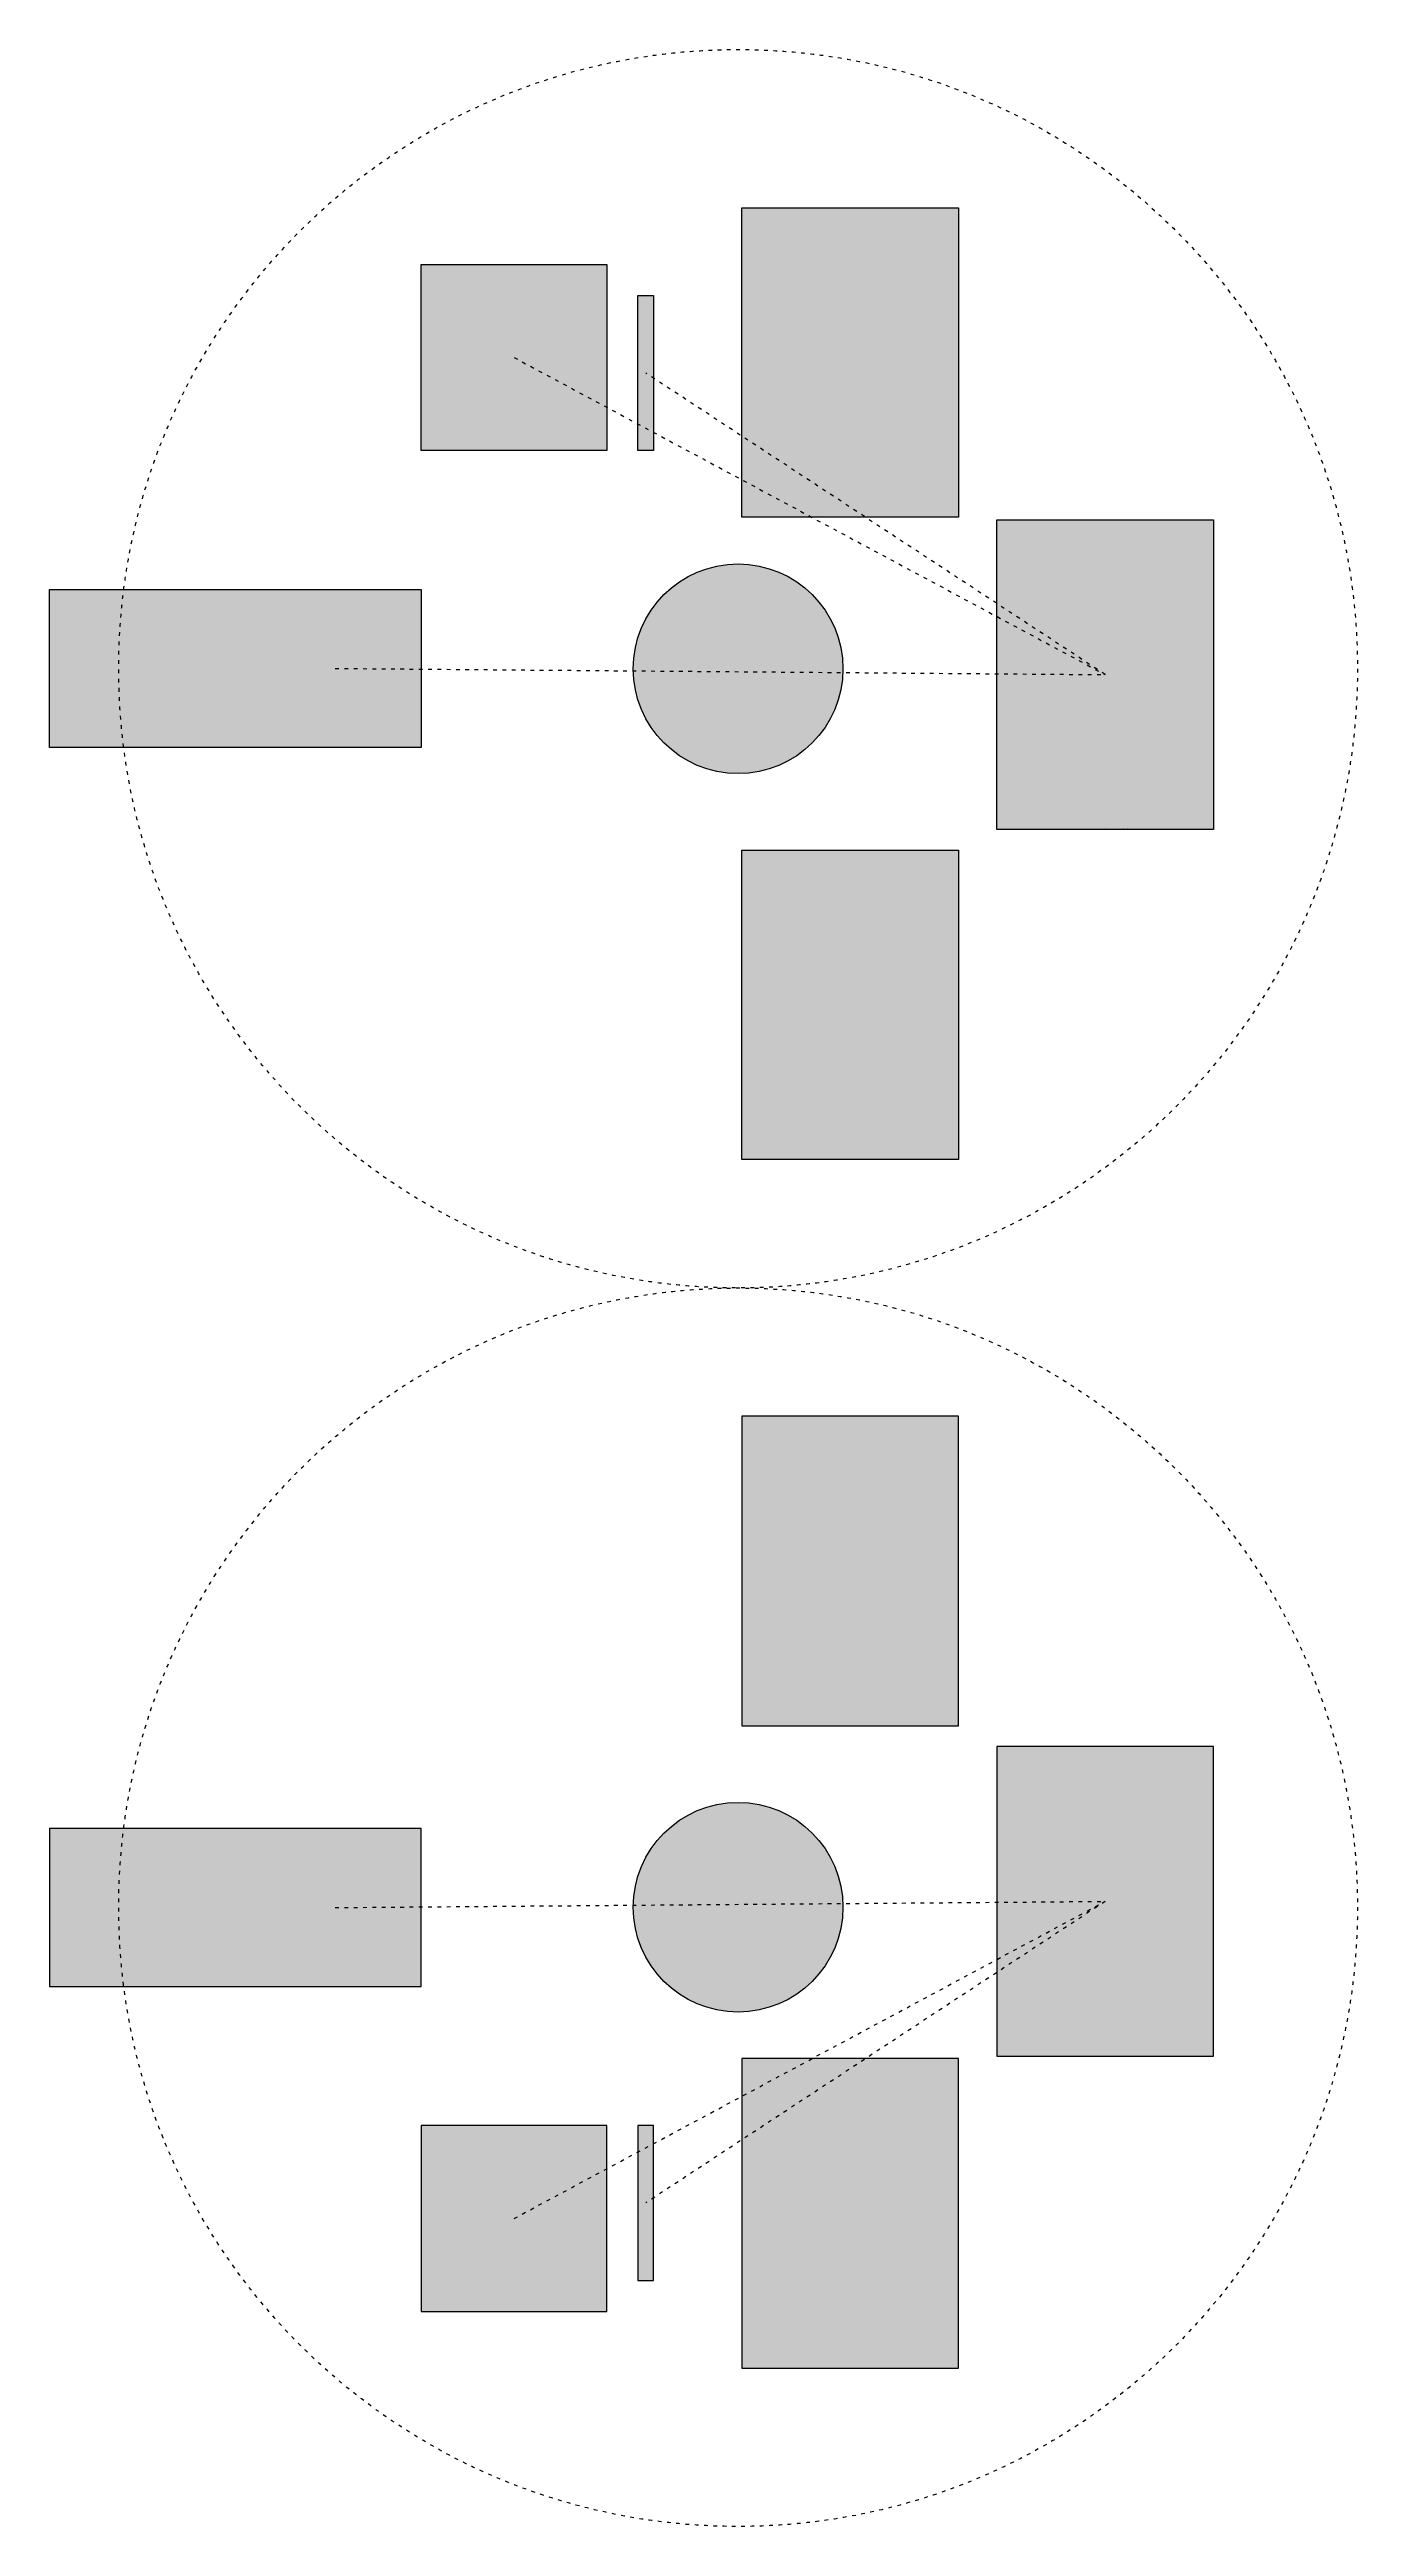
# Model space of a CAD drawing. Header units: millimetres. Extents: x 851 to 5074, y 119 to 8119.
import ezdxf

# ---------------------------------------------------------------- set-up
doc = ezdxf.new("R2010")
doc.units = ezdxf.units.MM
doc.linetypes.add('ACAD_ISO03W100', pattern=[30, 12, -18])
doc.layers.get('0').update_dxf_attribs({"color": 30})
for name, color, linetype in [('Capa1', 62, 'ACAD_ISO03W100'), ('Capa2', 31, 'Continuous'), ('Capa3', 151, 'Continuous'), ('Salida', 211, 'Continuous'), ('trayectoria', 250, 'ACAD_ISO03W100')]:
    doc.layers.add(name, color=color, linetype=linetype)
doc.styles.get("Standard").update_dxf_attribs({"font": 'arial.ttf'})
pattern_1 = [(0, (0, 0), (0, 6.985), [5.08, -1.905]), (90, (0, 0), (-6.985, 4e-16), [5.08, -1.905])]

msp = doc.modelspace()

# ---------------------------------------------------------------- hatches: boundary and pattern name
h = msp.add_hatch()
h.set_pattern_fill('ANGLE', color=256)
h.set_pattern_definition(pattern_1)
h.paths.add_polyline_path([(2051, 2373.2), (1090.6, 2373.2, 0.031831), (1074.4, 2119.3, 0.032115), (1090.8, 1863.2), (2051, 1863.2)])
h.paths.add_polyline_path([(2051, 6375.4), (1090.8, 6375.4, 0.032115), (1074.4, 6119.3, 0.031831), (1090.6, 5865.4), (2051, 5865.4)])
h.paths.add_polyline_path([(1090.6, 2373.2), (851, 2373.2), (851, 1863.2), (1090.8, 1863.2, -0.032115), (1074.4, 2119.3, -0.031831)])
h.paths.add_polyline_path([(1074.4, 6119.3, -0.032115), (1090.8, 6375.4), (851, 6375.4), (851, 5865.4), (1090.6, 5865.4, -0.031831)])
at = {"layer": 'Capa2', "true_color": 0xd19cc7}
h = msp.add_hatch(dxfattribs=at)
h.set_pattern_fill('ANGLE', color=9)
h.set_pattern_definition(pattern_1)
h.paths.add_polyline_path([(3786, 7608.4), (3086, 7608.4), (3086, 6871), (3485.9, 6608.4), (3786, 6608.4)])
h.paths.add_polyline_path([(3086, 6871), (3086, 6730.1), (3312.8, 6608.4), (3485.9, 6608.4)], flags=17)
h.paths.add_polyline_path([(3086, 6730.1), (3086, 6608.4), (3312.8, 6608.4)], flags=16)
h.paths.add_polyline_path([(4609.8, 6600.3), (3909.8, 6600.3), (3909.8, 6330.1), (4259.8, 6100.3), (3909.8, 6103.2), (3909.8, 5600.3), (4609.8, 5600.3)])
h.paths.add_polyline_path([(3786, 5533.8), (3086, 5533.8), (3086, 4533.8), (3786, 4533.8)])
h.paths.add_polyline_path([(3909.8, 6288.1), (3909.8, 6103.2), (4259.8, 6100.3)], flags=16)
h.paths.add_polyline_path([(3909.8, 6330.1), (3909.8, 6288.1), (4259.8, 6100.3)], flags=17)
h.paths.add_polyline_path([(4258.9, 5599.7), (4359.3, 5599.7), (4359.3, 5604.9), (4258.9, 5604.9)], flags=9)
at = {"layer": 'Capa2', "true_color": 0xadddf7}
h = msp.add_hatch(dxfattribs=at)
h.set_pattern_fill('ANGLE', color=141)
h.set_pattern_definition(pattern_1)
h.paths.add_polyline_path([(2651, 7424.5), (2051, 7424.5), (2051, 6824.5), (2651, 6824.5)])
h.paths.add_polyline_path([(2801, 7324.5), (2751, 7324.5), (2751, 6824.5), (2801, 6824.5)])
h.paths.add_polyline_path([(2651, 1414.1), (2051, 1414.1), (2051, 814.1), (2651, 814.1)])
h.paths.add_polyline_path([(2801, 1414.1), (2751, 1414.1), (2751, 914.1), (2801, 914.1)])
at = {"layer": 'Capa2'}
h = msp.add_hatch(dxfattribs=at)
h.set_pattern_fill('ANGLE', color=256)
h.set_pattern_definition(pattern_1)
h.paths.add_polyline_path([(3909.8, 5600.3), (4609.8, 5600.3), (4609.8, 6600.3), (3909.8, 6600.3)])
h.paths.add_polyline_path([(4609.8, 1638.2), (4609.8, 2638.2), (3909.8, 2638.2), (3909.8, 1638.2)])
at = {"layer": 'Capa2', "true_color": 0xf26722}
h = msp.add_hatch(dxfattribs=at)
h.set_pattern_fill('ANGLE', color=30)
h.set_pattern_definition(pattern_1)
h.paths.add_polyline_path([(3412.9, 6119.3, 1), (2735.9, 6119.3, 1)])
h.paths.add_polyline_path([(2735.9, 2119.3, 1), (3412.9, 2119.3, 1)])
at = {"layer": 'Capa2'}
h = msp.add_hatch(dxfattribs=at)
h.set_pattern_fill('ANGLE', color=256)
h.set_pattern_definition(pattern_1)
h.paths.add_polyline_path([(2051, 6375.4), (1090.8, 6375.4, 0.032115), (1074.4, 6119.3, 0.031831), (1090.6, 5865.4), (2051, 5865.4)])
h.paths.add_polyline_path([(2051, 2373.2), (1090.6, 2373.2, 0.031831), (1074.4, 2119.3, 0.032115), (1090.8, 1863.2), (2051, 1863.2)])
h.paths.add_polyline_path([(1090.6, 2373.2), (851, 2373.2), (851, 1863.2), (1090.8, 1863.2, -0.032115), (1074.4, 2119.3, -0.031831)])
h.paths.add_polyline_path([(1074.4, 6119.3, -0.032115), (1090.8, 6375.4), (851, 6375.4), (851, 5865.4), (1090.6, 5865.4, -0.031831)])
at = {"layer": 'Capa2', "true_color": 0xd19cc7}
h = msp.add_hatch(dxfattribs=at)
h.set_pattern_fill('ANGLE', color=9)
h.set_pattern_definition(pattern_1)
h.paths.add_polyline_path([(3786, 630.2), (3086, 630.2), (3086, 1367.6), (3485.9, 1630.2), (3786, 1630.2)])
h.paths.add_polyline_path([(3086, 1367.6), (3086, 1508.4), (3312.8, 1630.2), (3485.9, 1630.2)], flags=17)
h.paths.add_polyline_path([(3086, 1508.4), (3086, 1630.2), (3312.8, 1630.2)], flags=16)
h.paths.add_polyline_path([(4609.8, 1638.2), (3909.8, 1638.2), (3909.8, 1908.4), (4259.8, 2138.2), (3909.8, 2135.4), (3909.8, 2638.2), (4609.8, 2638.2)])
h.paths.add_polyline_path([(3786, 2704.8), (3086, 2704.8), (3086, 3704.8), (3786, 3704.8)])
h.paths.add_polyline_path([(3909.8, 1950.4), (3909.8, 2135.4), (4259.8, 2138.2)], flags=16)
h.paths.add_polyline_path([(3909.8, 1908.4), (3909.8, 1950.4), (4259.8, 2138.2)], flags=17)
h.paths.add_polyline_path([(4258.9, 2638.9), (4359.3, 2638.9), (4359.3, 2633.7), (4258.9, 2633.7)], flags=9)

# ---------------------------------------------------------------- linework, layer by layer
for centre in [(3074.4, 6119.3), (3074.4, 2119.3)]:
    msp.add_circle(centre, 338.5)
at = {"layer": 'Capa1'}
for centre in [(3074.4, 6119.3), (3074.4, 2119.3)]:
    msp.add_circle(centre, 2000, dxfattribs=at)
at = {"layer": 'Capa2'}
for points in [[(851, 6375.4), (2051, 6375.4), (2051, 5865.4), (851, 5865.4)], [(3909.8, 1638.2), (4609.8, 1638.2), (4609.8, 2638.2), (3909.8, 2638.2)], [(851, 1863.2), (2051, 1863.2), (2051, 2373.2), (851, 2373.2)]]:
    msp.add_lwpolyline(points, close=True, dxfattribs=at)
at = {"layer": 'Capa3'}
for points in [[(2051, 7424.5), (2651, 7424.5), (2651, 6824.5), (2051, 6824.5)], [(2751, 7324.5), (2801, 7324.5), (2801, 6824.5), (2751, 6824.5)], [(2051, 814.1), (2651, 814.1), (2651, 1414.1), (2051, 1414.1)], [(2751, 914.1), (2801, 914.1), (2801, 1414.1), (2751, 1414.1)]]:
    msp.add_lwpolyline(points, close=True, dxfattribs=at)
at = {"layer": 'Salida'}
for points in [[(3086, 7608.4), (3786, 7608.4), (3786, 6608.4), (3086, 6608.4)], [(3909.8, 6600.3), (4609.8, 6600.3), (4609.8, 5600.3), (3909.8, 5600.3)], [(3086, 5533.8), (3786, 5533.8), (3786, 4533.8), (3086, 4533.8)], [(3086, 2704.8), (3786, 2704.8), (3786, 3704.8), (3086, 3704.8)], [(3909.8, 1638.2), (4609.8, 1638.2), (4609.8, 2638.2), (3909.8, 2638.2)], [(3086, 630.2), (3786, 630.2), (3786, 1630.2), (3086, 1630.2)]]:
    msp.add_lwpolyline(points, close=True, dxfattribs=at)
at = {"layer": 'trayectoria'}
for p, q in [((2351, 7124.5), (4259.8, 6100.3)), ((4259.8, 6100.3), (2776, 7074.5)), ((1773.6, 6120.4), (4259.8, 6100.3)), ((1773.6, 2118.2), (4259.8, 2138.2)), ((2351, 1114.1), (4259.8, 2138.2)), ((4259.8, 2138.2), (2776, 1164.1))]:
    msp.add_line(p, q, dxfattribs=at)

# ---------------------------------------------------------------- texts
at = {"layer": 'Capa2', "insert": (4259.8, 5603.6), "char_height": 2.5, "width": 103.736, "attachment_point": 1}
msp.add_mtext('Proyecto de automatización de manufactura de losas cerámicas', dxfattribs=at)

doc.saveas('drawing.dxf')
